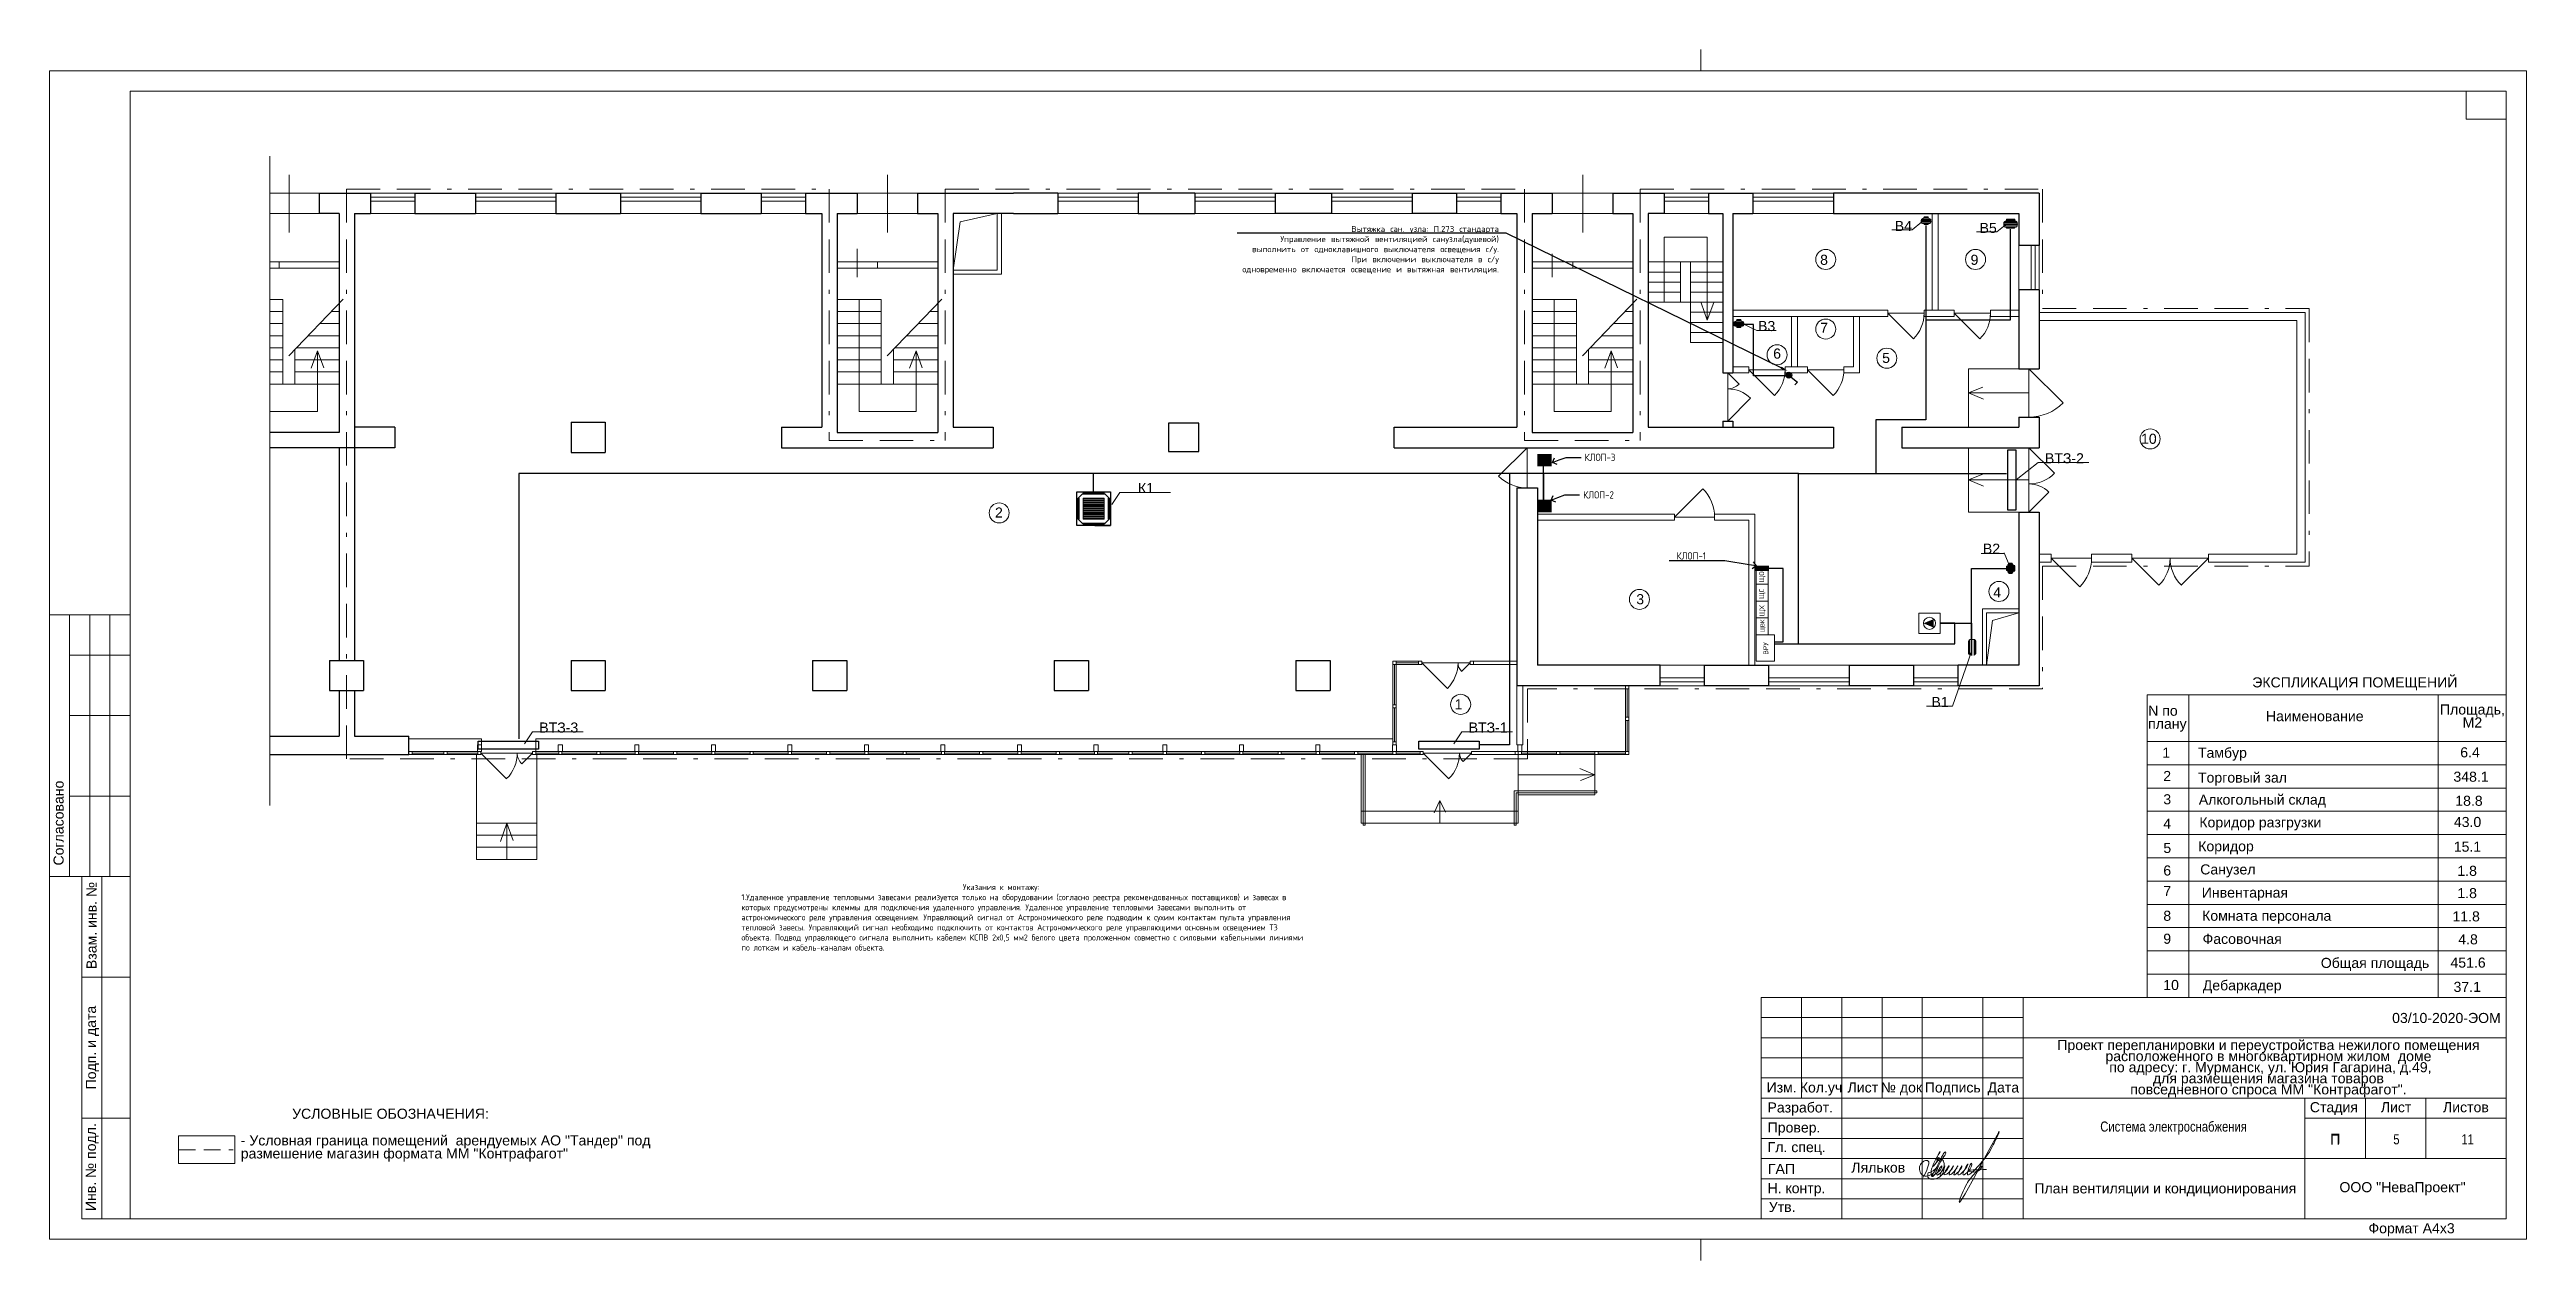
# Model space of a CAD drawing. Header units: metres. Extents: x -472 to 201, y -446 to -235.
# Drawn here: x 23 to 84.5, y -342.5 to -312.5 of the extents above; entities that cross this region are included whole.
import ezdxf
from ezdxf import colors
from ezdxf.entities.mleader import LeaderData, LeaderLine
from ezdxf.enums import TextEntityAlignment as Align
from ezdxf.math import Vec2, Vec3

# ---------------------------------------------------------------- set-up
doc = ezdxf.new("R2010")
doc.units = ezdxf.units.M
doc.header["$MEASUREMENT"] = 0
for name, pattern in [('( Border )', [1.751, 0.5, -0.25, 0.5, -0.25, 0.001, -0.25]), ('( Hidden )', [0.375, 0.25, -0.125]), ('DGN Style 3', [1.722798, 1.23057, -0.492228])]:
    doc.linetypes.add(name, pattern=pattern)
for name, color, linetype, lineweight in [('_Электрика', 7, 'Continuous', 15), ('Level 50', 7, 'Continuous', 0), ('Level 63', 7, 'Continuous', 0), ('Вентиляция', 7, 'Continuous', 0)]:
    doc.layers.add(name, color=color, linetype=linetype, lineweight=lineweight)
doc.layers.add('АР_оборудов кондиц.', color=7, linetype='Continuous', lineweight=0, true_color=0x00d2d2)
doc.layers.add('Электрика', color=7, linetype='Continuous')
doc.styles.get("Standard").update_dxf_attribs({"font": 'txt.shx'})
doc.styles.add('Style-Arial', font='arial.ttf')

msp = doc.modelspace()

# ---------------------------------------------------------------- texts
at = {"color": 7, "linetype": 'Continuous', "lineweight": 0, "style": 'Style-Arial'}
for s, p in [('8', (67.036, -317.561)), ('9', (70.771, -317.561)), ('7', (67.036, -319.249)), ('6', (65.87, -319.889)), ('5', (68.576, -319.997)), ('10', (75.101, -322.004)), ('2', (46.549, -323.835)), ('4', (71.335, -325.819)), ('3', (62.471, -325.986)), ('1', (57.962, -328.594)), ('1', (75.533, -329.796)), ('Тамбур', (76.927, -329.798)), ('6.4', (83.075, -329.788)), ('2', (75.555, -330.375)), ('Торговый зал', (77.425, -330.414)), ('348.1', (83.1, -330.393)), ('3', (75.557, -330.953)), ('Алкогольный склад', (77.919, -330.962)), ('18.8', (83.049, -330.99)), ('4', (75.556, -331.557)), ('Коридор разгрузки', (77.869, -331.526)), ('43.0', (83.014, -331.517)), ('5', (75.558, -332.161)), ('Коридор ', (77.065, -332.119)), ('Санузел', (77.063, -332.694)), ('15.1', (83.012, -332.13)), ('6', (75.557, -332.721)), ('7', (75.557, -333.232)), ('Инвентарная', (77.486, -333.269)), ('1.8', (83.004, -332.729)), ('1.8', (83.004, -333.282)), ('8', (75.557, -333.845)), ('Комната персонала', (78.027, -333.844)), ('11.8', (82.979, -333.86)), ('9', (75.557, -334.415)), ('Фасовочная', (77.418, -334.419)), ('4.8', (83.026, -334.43)), ('Общая площадь ', (80.765, -335.015)), ('451.6', (83.026, -335.008)), ('10', (75.653, -335.563)), ('Дебаркадер', (77.418, -335.572)), ('37.1', (83.006, -335.61))]:
    msp.add_text(s, height=0.25, dxfattribs=at).set_placement(p, align=Align.TOP_CENTER)
at = {"color": 7, "lineweight": 13, "style": 'Style-Arial'}
msp.add_text('ЭКСПЛИКАЦИЯ ПОМЕЩЕНИЙ ', height=0.25, dxfattribs=at).set_placement((77.668, -328.051), align=Align.TOP_LEFT)
at = {"color": 7, "linetype": 'Continuous', "lineweight": 13, "style": 'Style-Arial'}
for s, p in [('03/10-2020-ЭОМ', (82.49, -336.382)), ('П', (79.727, -339.399))]:
    msp.add_text(s, height=0.25, dxfattribs=at).set_placement(p, align=Align.TOP_CENTER)
at = {"color": 7, "linetype": 'Continuous', "lineweight": 0, "style": 'Style-Arial', "width": 0.8}
for s, p in [('5', (81.248, -339.394)), ('11', (83.015, -339.394))]:
    msp.add_text(s, height=0.25, dxfattribs=at).set_placement(p, align=Align.TOP_CENTER)
at = {"color": 7, "linetype": 'Continuous', "lineweight": 13, "char_height": 0.25, "style": 'Style-Arial'}
for s, insert, attachment_point, line_spacing_factor in [('В4', (69.005, -316.847), 5, 0.824641), ('В5', (71.111, -316.896), 5, 0.824641), ('В3', (65.611, -319.332), 5, 0.824641), ('ВТЗ-2', (73.004, -322.615, 3.99), 5, 0.811526), ('К1', (50.201, -323.352, 3.99), 5, 0.811526), ('В2', (71.194, -324.858), 5, 0.824641), ('В1', (69.916, -328.664), 5, 0.824641), ('N по \\Pплану', (75.084, -328.755), 1, 0.776524), ('Наименование', (78.008, -328.89), 1, 0.6), ('ВТЗ-3', (35.619, -329.299, 3.99), 5, 0.811526), ('ВТЗ-1', (58.695, -329.299, 3.99), 5, 0.811526), ('Проект перепланировки и переустройства нежилого помещения \\Pрасположенного в многоквартирном жилом  доме \\P по адресу: г. Мурманск, ул. Юрия Гагарина, д.49,\\Pдля размещения магазина товаров \\Pповседневного спроса ММ "Контрафагот".', (78.07, -337.054), 2, 0.66)]:
    msp.add_mtext(s, dxfattribs=dict(at, insert=insert, attachment_point=attachment_point, line_spacing_factor=line_spacing_factor))
at = {"color": 7, "linetype": 'Continuous', "lineweight": 0, "char_height": 0.25, "style": 'Style-Arial'}
for s, insert, attachment_point, line_spacing_factor in [('Площадь,\\PМ2', (83.135, -328.724), 2, 0.776524), ('{\\W0.8;Система электроснабжения}', (75.714, -339.24), 5, 0.9)]:
    msp.add_mtext(s, dxfattribs=dict(at, insert=insert, attachment_point=attachment_point, line_spacing_factor=line_spacing_factor))
at = {"color": 18, "linetype": 'Continuous', "lineweight": 0, "true_color": 0x000000, "insert": (31.442, -338.886), "char_height": 0.25, "attachment_point": 5, "line_spacing_factor": 0.6, "style": 'Style-Arial'}
msp.add_mtext('УСЛОВНЫЕ ОБОЗНАЧЕНИЯ:\\P', dxfattribs=at)
at = {"color": 7, "linetype": 'DGN Style 3', "lineweight": 13, "insert": (27.724, -339.421), "char_height": 0.25, "attachment_point": 1, "line_spacing_factor": 0.776524, "style": 'Style-Arial'}
msp.add_mtext('- Условная граница помещений  арендуемых АО "Тандер" под \\Pразмешение магазин формата ММ "Контрафагот"', dxfattribs=at)
at = {"color": 7, "linetype": 'Continuous', "lineweight": 13, "insert": (75.509, -340.775), "char_height": 0.25, "width": 6.62488, "attachment_point": 5, "line_spacing_factor": 0.776524, "style": 'Style-Arial'}
msp.add_mtext('План вентиляции и кондиционирования', dxfattribs=at)
at = {"layer": '_Электрика', "linetype": 'Continuous', "lineweight": 30}
for s, height, p in [('ЩО', 0.1228, (65.547, -325.69)), ('ЩС', 0.1228, (65.547, -326.107)), ('ЩХ', 0.1228, (65.554, -326.533)), ('ЩВК', 0.1039, (65.555, -326.94)), ('ВРУ', 0.1228, (65.651, -327.49))]:
    msp.add_text(s, height=height, rotation=90, dxfattribs=at).set_placement(p)
at = {"layer": 'Level 63', "color": 7, "linetype": 'Continuous', "lineweight": 0, "style": 'Style-Arial'}
for s, p in [('Согласовано', (23.201, -331.669)), ('Взам. инв. №', (24.019, -334.212)), ('Подп. и дата', (24.006, -337.242)), ('Инв. № подл.', (24.002, -340.21))]:
    msp.add_text(s, height=0.25, rotation=90, dxfattribs=at).set_placement(p, align=Align.MIDDLE_CENTER)
for s, p in [('Изм.', (65.983, -338.232)), ('Кол.уч', (66.961, -338.232)), ('Лист', (67.999, -338.232)), ('№ док', (68.958, -338.232)), ('Подпись', (70.232, -338.232)), ('Дата', (71.488, -338.232)), ('Разработ.', (66.445, -338.728)), ('Стадия', (79.695, -338.722)), ('Лист', (81.239, -338.722)), ('Листов', (82.973, -338.722)), ('Провер.', (66.291, -339.225)), ('Гл. спец.', (66.357, -339.713)), ('Н. контр.', (66.352, -340.732)), ('ГАП', (65.978, -340.254)), ('ООО "НеваПроект"', (81.399, -340.707)), ('Утв.', (65.996, -341.198)), ('Формат А4х3', (81.624, -341.727))]:
    msp.add_text(s, height=0.25, dxfattribs=at).set_placement(p, align=Align.MIDDLE_CENTER)
msp.add_text('П', height=0.25, dxfattribs=at).set_placement((79.604, -339.377), align=Align.TOP_LEFT)
msp.add_text('Ляльков', height=0.25, dxfattribs=at).set_placement((68.382, -340.095), align=Align.TOP_CENTER)
at = {"layer": 'Level 63', "color": 30, "lineweight": 9, "insert": (40.157, -333.184), "char_height": 0.15, "attachment_point": 1, "style": 'Style-Arial'}
msp.add_mtext_dynamic_manual_height_columns('\\pxqc;{\\Fgeniso|c204;\\C256;Указания к монтажу:\\P\\pql;1.Удаленное управление тепловыми завесами реализуется только на оборудовании (согласно реестра рекомендованных поставщиков) и завесах в которых предусмотрены клеммы для подключения удаленного управления. Удаленное управление тепловыми завесами выполнить от астрономического реле управления освещением. Управляющий сигнал от Астрономического реле подводим к сухим контактам пульта управления тепловой завесы. Управляющий сигнал необходимо подключить от контактов Астрономического реле управляющими основным освещением ТЗ объекта. Подвод управляющего сигнала выполнить кабелем КСПВ 2х0,5 мм2 белого цвета проложенном совместно с силовыми кабельными линиями по лоткам и кабель-каналам объекта.}', width=12.89095, gutter_width=1.684, heights=[15.251], dxfattribs=at)

# ---------------------------------------------------------------- blocks, each defined once
blk = doc.blocks.new('*U15')
at = {"color": 7, "linetype": 'Continuous', "lineweight": 30}
for p, q in [((-0.425, 0.375), (-0.425, -0.375)), ((-0.425, 0.375), (0.425, 0.375)), ((0.425, 0.375), (0.425, -0.375)), ((-0.425, -0.375), (0.425, -0.375))]:
    blk.add_line(p, q, dxfattribs=at)
blk = doc.blocks.new('кондиционер потолочн')
at = {"layer": 'АР_оборудов кондиц.'}
h = blk.add_hatch(dxfattribs=at)
h.set_pattern_fill('ANSI31', color=0, style=0)
h.set_pattern_definition([(180, (0, 0), (-5e-18, -0.03175), [])])
h.paths.add_polyline_path([(422.933, 73.123), (423.522, 73.123), (423.522, 72.534), (422.933, 72.534)])
at = {"layer": 'АР_оборудов кондиц.', "color": 0, "lineweight": 30, "ltscale": 100, "flags": 128}
blk.add_lwpolyline([(422.758, 73.298), (423.698, 73.298), (423.698, 72.358), (422.758, 72.358), (422.758, 73.298), (423.197, 73.298)], close=True, dxfattribs=at)
at = {"layer": 'АР_оборудов кондиц.', "color": 0, "ltscale": 100, "flags": 128}
for points in [[(422.805, 73.123), (422.805, 72.534)], [(422.933, 73.252), (423.522, 73.252)], [(423.651, 73.123), (423.651, 72.534)], [(422.933, 72.405), (423.522, 72.405)]]:
    blk.add_lwpolyline(points, dxfattribs=at)
at = {"layer": 'АР_оборудов кондиц.', "color": 0, "ltscale": 100}
for points in [[(422.826, 73.123), (422.826, 72.534), (422.784, 72.534), (422.784, 73.123)], [(422.933, 73.231), (423.522, 73.231), (423.522, 73.273), (422.933, 73.273)], [(422.933, 73.123), (423.522, 73.123), (423.522, 72.534), (422.933, 72.534)], [(423.63, 73.123), (423.63, 72.534), (423.672, 72.534), (423.672, 73.123)], [(422.933, 72.426), (423.522, 72.426), (423.522, 72.384), (422.933, 72.384)]]:
    blk.add_3dface(points, dxfattribs=at)
blk = doc.blocks.new('*U253')
at = {"layer": 'АР_оборудов кондиц.', "color": 7, "linetype": 'Continuous', "lineweight": 30}
for p, q in [((-0.285, 0.215), (-0.215, 0.285)), ((0.285, 0.215), (0.215, 0.285)), ((-0.285, -0.215), (-0.215, -0.285)), ((0.285, -0.215), (0.215, -0.285))]:
    blk.add_line(p, q, dxfattribs=at)
at = {"layer": 'АР_оборудов кондиц.', "color": 7, "linetype": 'Continuous', "lineweight": 30, "flags": 128}
for points in [[(-0.285, -0.215), (-0.285, 0.215)], [(-0.215, 0.285), (0.215, 0.285)], [(0.285, 0.215), (0.285, -0.215)], [(0.215, -0.285), (-0.215, -0.285)]]:
    blk.add_lwpolyline(points, dxfattribs=at)
blk = doc.blocks.new('_Open90')
at = {"color": 0, "linetype": 'ByBlock', "lineweight": -2}
for p, q in [((0, 0), (-1, 0)), ((-0.5, 0.5), (0, 0)), ((0, 0), (-0.5, -0.5))]:
    blk.add_line(p, q, dxfattribs=at)
blk = doc.blocks.new('*U259')
at = {"lineweight": 13}
for p, q in [((-0.123, 0.017), (-0.123, 0.007)), ((-0.123, 0.017), (0.123, 0.017)), ((-0.123, 0.007), (0.123, 0.007)), ((-0.122, 0.039), (0.121, 0.039)), ((-0.122, 0.039), (-0.122, 0.017)), ((-0.122, 0.007), (-0.122, -0.015)), ((-0.092, 0.069), (0.091, 0.069)), ((-0.05, 0.074), (0.05, 0.074)), ((-0.049, 0.092), (-0.049, 0.074)), ((-0.049, 0.092), (0.049, 0.092)), ((-0.044, 0.097), (0.044, 0.097)), ((0.049, 0.074), (0.049, 0.092)), ((0.121, 0.017), (0.121, 0.039)), ((0.121, -0.015), (0.121, 0.007)), ((0.123, 0.007), (0.123, 0.017)), ((-0.122, -0.015), (0.121, -0.015)), ((-0.107, -0.041), (0.106, -0.041)), ((-0.107, -0.041), (-0.053, -0.073)), ((-0.053, -0.073), (0.052, -0.073)), ((-0.05, -0.077), (0.05, -0.077)), ((-0.05, -0.077), (-0.05, -0.097)), ((-0.05, -0.097), (0.05, -0.097)), ((0.05, -0.097), (0.05, -0.077)), ((0.052, -0.073), (0.106, -0.041))]:
    blk.add_line(p, q, dxfattribs=at)
for centre, radius, start, end in [((-0.092, 0.039), 0.03, 90, 180), ((-0.044, 0.092), 0.005, 90, 180), ((0.044, 0.092), 0.005, 0, 90), ((0.091, 0.039), 0.03, 0, 90), ((-0.092, -0.015), 0.03, 180, 240), ((0.091, -0.015), 0.03, 300, 0)]:
    blk.add_arc(centre, radius, start, end, dxfattribs=at)
at = {"lineweight": 13, "extrusion": (0, 0, -1)}
for centre, start, end in [((0.055, 0.074), 180, 270), ((-0.055, 0.074), 270, 0), ((0.055, -0.077), 120, 180), ((-0.055, -0.077), 0, 60)]:
    blk.add_arc(centre, 0.005, start, end, dxfattribs=at)
blk = doc.blocks.new('*U260')
at = {"lineweight": 13}
for p, q in [((-0.111, -0.094), (-0.111, 0.094)), ((-0.106, -0.099), (-0.106, 0.099)), ((-0.086, 0.099), (-0.106, 0.099)), ((-0.086, -0.1), (-0.086, 0.1)), ((-0.081, -0.136), (-0.081, 0.137)), ((-0.051, -0.166), (-0.051, 0.167)), ((-0.014, 0.167), (-0.051, 0.167)), ((-0.004, 0.168), (-0.014, 0.168)), ((-0.014, -0.168), (-0.014, 0.168)), ((-0.004, -0.168), (-0.004, 0.168)), ((0.028, 0.167), (-0.004, 0.167)), ((0.028, -0.166), (0.028, 0.167)), ((0.054, -0.151), (0.054, 0.152)), ((0.082, 0.103), (0.054, 0.152)), ((0.082, -0.102), (0.082, 0.103)), ((0.086, -0.1), (0.086, 0.1)), ((0.112, 0.1), (0.086, 0.1)), ((0.112, -0.1), (0.112, 0.1)), ((-0.106, -0.099), (-0.086, -0.099)), ((-0.051, -0.166), (-0.014, -0.166)), ((-0.014, -0.168), (-0.004, -0.168)), ((-0.004, -0.166), (0.028, -0.166)), ((0.054, -0.151), (0.082, -0.102)), ((0.086, -0.1), (0.112, -0.1))]:
    blk.add_line(p, q, dxfattribs=at)
for centre, radius, start, end in [((-0.106, 0.094), 0.005, 90, 180), ((-0.051, 0.137), 0.03, 90, 180), ((0.028, 0.137), 0.03, 30, 90), ((-0.106, -0.094), 0.005, 180, 270), ((-0.051, -0.136), 0.03, 180, 270), ((0.028, -0.136), 0.03, 270, 330)]:
    blk.add_arc(centre, radius, start, end, dxfattribs=at)
at = {"lineweight": 13, "extrusion": (0, 0, -1)}
for centre, start, end in [((0.086, 0.105), 180, 270), ((-0.086, 0.105), 270, 330), ((0.086, -0.105), 90, 180), ((-0.086, -0.105), 30, 90)]:
    blk.add_arc(centre, 0.005, start, end, dxfattribs=at)
blk = doc.blocks.new('*U262')
at = {"true_color": 0xffffff}
h = blk.add_hatch(color=7, dxfattribs=at)
h.dxf.hatch_style = 1
h.paths.add_polyline_path([(10.9, -12.1, 1), (10.4, -1.8, 1)])
at = {"color": 0, "lineweight": 30}
for p, q in [((15.6, -8.3), (29.5, -12.3)), ((29.5, -12.3), (27.2, -18.2)), ((30.6, -6.1), (30.6, -6.1))]:
    blk.add_line(p, q, dxfattribs=at)
blk.add_circle((10.6, -6.9), 5.15, dxfattribs=at)

# ---------------------------------------------------------------- linework, layer by layer
at = {"color": 7, "linetype": 'Continuous', "lineweight": 0}
for p, q in [((28.442, -315.115), (28.442, -331.23)), ((30.949, -316.13), (32.049, -316.13)), ((30.949, -316.23), (32.049, -316.23)), ((33.549, -316.13), (35.549, -316.13)), ((33.549, -316.23), (35.549, -316.23)), ((37.149, -316.13), (39.149, -316.13)), ((37.149, -316.23), (39.149, -316.23)), ((40.649, -316.13), (41.749, -316.13)), ((40.649, -316.23), (41.749, -316.23)), ((50.009, -316.13), (48.009, -316.13)), ((50.009, -316.23), (48.009, -316.23)), ((51.409, -316.13), (53.409, -316.13)), ((51.409, -316.23), (53.409, -316.23)), ((54.809, -316.13), (56.809, -316.13)), ((54.809, -316.23), (56.809, -316.23)), ((57.909, -316.13), (59.009, -316.13)), ((57.909, -316.23), (59.009, -316.23)), ((64.169, -316.13), (63.069, -316.13)), ((64.169, -316.23), (63.069, -316.23)), ((67.269, -316.13), (65.269, -316.13)), ((67.269, -316.23), (65.269, -316.23)), ((68.719, -316.946), (69.223, -316.946)), ((69.223, -316.946), (69.468, -316.744)), ((70.825, -316.994), (71.329, -316.994)), ((71.329, -316.994), (71.574, -316.792)), ((72.179, -318.435), (72.179, -317.335)), ((72.279, -318.435), (72.279, -317.335)), ((62.669, -317.74), (64.519, -317.74)), ((63.469, -317.74), (63.469, -318.74)), ((63.719, -319.74), (63.719, -317.74)), ((62.669, -317.99), (63.469, -317.99)), ((62.669, -318.24), (63.469, -318.24)), ((62.669, -318.49), (63.469, -318.49)), ((63.719, -317.99), (64.519, -317.99)), ((63.719, -318.24), (64.519, -318.24)), ((63.719, -318.49), (64.519, -318.49)), ((28.442, -318.67), (28.769, -318.67)), ((28.442, -318.97), (28.769, -318.97)), ((28.769, -318.67), (28.769, -320.77)), ((30.268, -318.667), (28.916, -320.071)), ((29.976, -318.97), (30.169, -318.97)), ((42.529, -318.67), (43.629, -318.67)), ((42.529, -318.97), (43.629, -318.97)), ((43.629, -318.67), (43.629, -320.77)), ((45.128, -318.667), (43.776, -320.071)), ((44.836, -318.97), (45.029, -318.97)), ((59.789, -318.67), (60.889, -318.67)), ((59.789, -318.97), (60.889, -318.97)), ((60.889, -318.67), (60.889, -320.77)), ((62.388, -318.667), (61.036, -320.071)), ((62.096, -318.97), (62.289, -318.97)), ((62.669, -318.74), (63.719, -318.74)), ((63.719, -318.74), (64.519, -318.74)), ((63.719, -318.99), (64.519, -318.99)), ((63.983, -318.758), (64.136, -319.182)), ((64.296, -318.75), (64.136, -319.182)), ((68.619, -319.015), (69.519, -319.015)), ((68.619, -319.015), (69.255, -319.652)), ((70.269, -319.015), (71.169, -319.015)), ((70.269, -319.015), (70.905, -319.652)), ((28.442, -319.27), (28.769, -319.27)), ((28.442, -319.57), (28.769, -319.57)), ((29.398, -319.57), (30.169, -319.57)), ((29.687, -319.27), (30.169, -319.27)), ((42.529, -319.27), (43.629, -319.27)), ((42.529, -319.57), (43.629, -319.57)), ((44.258, -319.57), (45.029, -319.57)), ((44.547, -319.27), (45.029, -319.27)), ((59.789, -319.27), (60.889, -319.27)), ((59.789, -319.57), (60.889, -319.57)), ((61.518, -319.57), (62.289, -319.57)), ((61.807, -319.27), (62.289, -319.27)), ((63.719, -319.24), (64.519, -319.24)), ((63.719, -319.49), (64.519, -319.49)), ((63.719, -319.74), (64.519, -319.74)), ((65.37, -319.445), (64.94, -319.234)), ((65.37, -319.445), (65.849, -319.445)), ((28.442, -319.87), (28.769, -319.87)), ((28.442, -320.17), (28.769, -320.17)), ((29.069, -319.913), (29.069, -320.77)), ((29.069, -320.17), (30.169, -320.17)), ((29.11, -319.87), (30.169, -319.87)), ((29.631, -319.945), (29.471, -320.376)), ((29.631, -319.945), (29.784, -320.368)), ((42.529, -319.87), (43.629, -319.87)), ((42.529, -320.17), (43.629, -320.17)), ((43.929, -319.913), (43.929, -320.77)), ((43.929, -320.17), (45.029, -320.17)), ((43.97, -319.87), (45.029, -319.87)), ((44.491, -319.945), (44.331, -320.376)), ((44.491, -319.945), (44.644, -320.368)), ((59.789, -319.87), (60.889, -319.87)), ((59.789, -320.17), (60.889, -320.17)), ((61.189, -319.913), (61.189, -320.77)), ((61.189, -320.17), (62.289, -320.17)), ((61.23, -319.87), (62.289, -319.87)), ((61.751, -319.945), (61.591, -320.376)), ((61.751, -319.945), (61.904, -320.368)), ((71.869, -320.39), (70.624, -320.39)), ((70.624, -320.39), (70.624, -321.84)), ((72.124, -320.39), (72.124, -321.59)), ((72.124, -320.39), (72.972, -321.239)), ((28.442, -320.47), (28.769, -320.47)), ((28.442, -320.77), (30.169, -320.77)), ((29.069, -320.47), (30.169, -320.47)), ((42.529, -320.47), (43.629, -320.47)), ((42.529, -320.77), (45.029, -320.77)), ((43.929, -320.47), (45.029, -320.47)), ((59.789, -320.47), (60.889, -320.47)), ((59.789, -320.77), (62.289, -320.77)), ((61.189, -320.47), (62.289, -320.47)), ((64.644, -320.49), (64.644, -321.69)), ((64.644, -320.49), (64.926, -320.773)), ((65.169, -320.415), (66.069, -320.415)), ((65.169, -320.415), (65.805, -321.052)), ((66.629, -320.415), (67.529, -320.415)), ((66.629, -320.415), (67.265, -321.052)), ((70.978, -320.846), (70.624, -320.99)), ((72.124, -320.99), (70.624, -320.99)), ((70.997, -321.143), (70.624, -320.99)), ((64.644, -321.69), (65.209, -321.125)), ((59.664, -322.35), (58.957, -323.058)), ((59.664, -323.35), (59.664, -322.35)), ((70.624, -322.35), (70.624, -323.95)), ((72.124, -323.95), (72.124, -322.35)), ((72.124, -322.35), (72.76, -322.987)), ((73.61, -322.722, 3.99), (72.354, -322.722, 3.99)), ((49.352, -323.757, 3.811), (49.551, -323.46, 3.99)), ((50.807, -323.46, 3.99), (49.551, -323.46, 3.99)), ((63.319, -324.075), (64.026, -323.368)), ((70.978, -323.006), (70.624, -323.15)), ((72.124, -323.15), (70.624, -323.15)), ((70.997, -323.303), (70.624, -323.15)), ((72.619, -323.455), (72.124, -323.95)), ((63.319, -324.075), (64.319, -324.075)), ((71.869, -323.95), (70.624, -323.95)), ((71.505, -324.964), (71.645, -325.297)), ((72.679, -325.095), (73.679, -325.095)), ((72.679, -325.095), (73.386, -325.803)), ((74.679, -325.095), (76.579, -325.095)), ((74.679, -325.095), (75.35, -325.767)), ((75.907, -325.767), (76.579, -325.095)), ((56.329, -327.73), (56.329, -329.65)), ((56.369, -327.73), (56.369, -328.73)), ((56.409, -327.65), (56.969, -327.65)), ((56.409, -327.69), (56.969, -327.69)), ((56.409, -327.73), (56.409, -329.65)), ((56.409, -327.73), (56.969, -327.73)), ((57.049, -327.69), (58.249, -327.69)), ((57.049, -327.69), (57.685, -328.327)), ((58.249, -327.69), (58.037, -327.903)), ((70.227, -328.77), (70.687, -327.434)), ((62.109, -329.89), (62.109, -328.273)), ((62.149, -329.042), (62.149, -328.34)), ((62.189, -329.89), (62.189, -328.26)), ((62.969, -328.06), (64.069, -328.06)), ((62.969, -328.16), (64.069, -328.16)), ((65.669, -328.06), (67.669, -328.06)), ((65.669, -328.16), (67.669, -328.16)), ((69.269, -328.06), (70.369, -328.06)), ((69.269, -328.16), (70.369, -328.16)), ((56.369, -328.81), (56.369, -329.65)), ((69.581, -328.77), (70.227, -328.77)), ((31.899, -329.58), (33.699, -329.58)), ((33.699, -329.73), (33.699, -329.58)), ((34.769, -329.704, 3.811), (34.969, -329.407, 3.99)), ((36.224, -329.407, 3.99), (34.969, -329.407, 3.99)), ((35.049, -329.89), (35.049, -329.58)), ((35.049, -329.58), (56.329, -329.58)), ((57.846, -329.704, 3.811), (58.045, -329.407, 3.99)), ((59.301, -329.407, 3.99), (58.045, -329.407, 3.99)), ((62.149, -329.89), (62.149, -329.122)), ((33.599, -329.89), (31.899, -329.89)), ((33.609, -329.97), (31.899, -329.97)), ((31.979, -329.93), (32.769, -329.93)), ((32.849, -329.93), (33.609, -329.93)), ((33.579, -329.97), (33.579, -332.57)), ((33.689, -329.93), (34.969, -329.93)), ((33.689, -329.93), (34.325, -330.567)), ((34.969, -329.93), (34.7, -330.199)), ((57.004, -329.89), (35.049, -329.89)), ((35.049, -329.93), (35.619, -329.93)), ((35.619, -329.97), (35.049, -329.97)), ((35.079, -329.97), (35.079, -332.57)), ((35.699, -329.93), (36.569, -329.93)), ((37.519, -329.97), (35.699, -329.97)), ((36.649, -329.93), (37.519, -329.93)), ((37.599, -329.93), (38.469, -329.93)), ((39.419, -329.97), (37.599, -329.97)), ((38.549, -329.93), (39.419, -329.93)), ((39.499, -329.93), (40.369, -329.93)), ((41.319, -329.97), (39.499, -329.97)), ((40.449, -329.93), (41.319, -329.93)), ((41.399, -329.93), (42.269, -329.93)), ((43.219, -329.97), (41.399, -329.97)), ((42.349, -329.93), (43.219, -329.93)), ((43.299, -329.93), (44.169, -329.93)), ((45.119, -329.97), (43.299, -329.97)), ((44.249, -329.93), (45.119, -329.93)), ((45.199, -329.93), (46.069, -329.93)), ((47.019, -329.97), (45.199, -329.97)), ((46.149, -329.93), (47.019, -329.93)), ((47.099, -329.93), (47.969, -329.93)), ((48.919, -329.97), (47.099, -329.97)), ((57.004, -329.97), (47.724, -329.97)), ((48.049, -329.93), (48.919, -329.93)), ((48.999, -329.93), (49.774, -329.93)), ((49.854, -329.93), (50.629, -329.93)), ((50.709, -329.93), (51.579, -329.93)), ((51.659, -329.93), (52.529, -329.93)), ((52.609, -329.93), (53.479, -329.93)), ((53.559, -329.93), (54.429, -329.93)), ((54.509, -329.93), (55.379, -329.93)), ((55.459, -329.93), (56.329, -329.93)), ((55.544, -329.97), (55.544, -331.67)), ((55.594, -329.97), (55.594, -331.72)), ((55.644, -329.97), (55.644, -331.72)), ((56.409, -329.93), (57.004, -329.93)), ((57.084, -329.93), (58.284, -329.93)), ((57.084, -329.93), (57.72, -330.567)), ((58.284, -329.93), (58.072, -330.143)), ((59.444, -329.97), (59.444, -331.67)), ((62.109, -329.89), (59.524, -329.89)), ((59.524, -329.93), (60.394, -329.93)), ((62.109, -329.97), (59.524, -329.97)), ((60.474, -329.93), (61.344, -329.93)), ((61.344, -329.97), (61.344, -330.97)), ((61.424, -329.93), (62.109, -329.93)), ((75.059, -330.222), (83.976, -330.222)), ((61.344, -330.47), (59.444, -330.47)), ((61.344, -330.47), (60.97, -330.318)), ((61.344, -330.47), (60.989, -330.615)), ((75.059, -330.799), (83.976, -330.799)), ((59.444, -331.37), (55.544, -331.37)), ((57.494, -331.111), (57.352, -331.416)), ((57.494, -331.67), (57.494, -331.111)), ((57.494, -331.111), (57.634, -331.399)), ((59.344, -330.87), (59.344, -331.72)), ((61.394, -330.87), (59.344, -330.87)), ((59.394, -330.92), (59.394, -331.72)), ((61.394, -330.92), (59.394, -330.92)), ((61.344, -330.97), (59.444, -330.97)), ((61.394, -330.87), (61.394, -330.92)), ((75.059, -331.377), (83.976, -331.377)), ((35.079, -331.67), (33.579, -331.67)), ((35.079, -331.97), (33.579, -331.97)), ((34.329, -331.67), (34.173, -332.128)), ((34.329, -332.57), (34.329, -331.67)), ((34.329, -331.67), (34.489, -332.104)), ((59.444, -331.67), (55.544, -331.67)), ((55.644, -331.72), (55.594, -331.72)), ((59.394, -331.72), (59.344, -331.72)), ((75.059, -331.954), (83.976, -331.954)), ((35.079, -332.27), (33.579, -332.27)), ((35.079, -332.57), (33.579, -332.57)), ((75.059, -332.532), (83.976, -332.532)), ((75.059, -333.109), (83.976, -333.109)), ((75.059, -333.687), (83.976, -333.687)), ((75.059, -334.264), (83.976, -334.264)), ((75.059, -334.842), (83.976, -334.842)), ((75.059, -335.419), (83.976, -335.419))]:
    msp.add_line(p, q, dxfattribs=at)
at = {"color": 7, "linetype": 'Continuous', "lineweight": 13}
for p, q in [((28.442, -316.03), (29.669, -316.03)), ((28.925, -315.579), (28.925, -317.009)), ((30.949, -316.03), (32.049, -316.03)), ((33.549, -316.03), (35.549, -316.03)), ((37.149, -316.03), (39.149, -316.03)), ((40.649, -316.03), (41.749, -316.03)), ((43.029, -316.03), (44.529, -316.03)), ((43.785, -315.579), (43.785, -317.009)), ((50.009, -316.03), (48.009, -316.03)), ((51.409, -316.03), (53.409, -316.03)), ((54.809, -316.03), (56.809, -316.03)), ((57.909, -316.03), (59.009, -316.03)), ((60.289, -316.03), (61.789, -316.03)), ((61.045, -315.579), (61.045, -317.009)), ((64.169, -316.03), (63.069, -316.03)), ((67.269, -316.03), (65.269, -316.03)), ((29.669, -316.54), (28.442, -316.54)), ((32.049, -316.54), (30.949, -316.54)), ((35.549, -316.54), (33.549, -316.54)), ((39.149, -316.54), (37.149, -316.54)), ((41.749, -316.54), (40.649, -316.54)), ((44.529, -316.54), (43.029, -316.54)), ((46.509, -316.54), (46.509, -317.94)), ((46.609, -316.54), (46.609, -318.04)), ((48.009, -316.54), (50.009, -316.54)), ((53.409, -316.54), (51.409, -316.54)), ((56.809, -316.54), (54.809, -316.54)), ((59.009, -316.54), (57.909, -316.54)), ((61.789, -316.54), (60.289, -316.54)), ((63.069, -316.54), (64.169, -316.54)), ((65.269, -316.54), (67.269, -316.54)), ((69.719, -316.54), (69.719, -318.94)), ((69.869, -316.54), (69.869, -318.94)), ((71.869, -317.335), (71.869, -318.435)), ((72.379, -318.435), (72.379, -317.335)), ((28.442, -317.74), (30.169, -317.74)), ((28.442, -317.89), (30.169, -317.89)), ((28.678, -317.74), (28.678, -317.89)), ((42.529, -317.74), (45.029, -317.74)), ((42.529, -317.89), (45.029, -317.89)), ((43.028, -317.418), (43.028, -318.118)), ((43.538, -317.74), (43.538, -317.89)), ((45.409, -317.94), (46.509, -317.94)), ((59.789, -317.74), (62.289, -317.74)), ((59.789, -317.89), (62.289, -317.89)), ((60.288, -317.536), (60.288, -318.118)), ((60.798, -317.74), (60.798, -317.89)), ((45.409, -318.04), (46.609, -318.04)), ((64.769, -318.94), (68.619, -318.94)), ((64.769, -319.09), (68.619, -319.09)), ((66.229, -319.09), (66.229, -320.34)), ((66.379, -319.09), (66.379, -320.34)), ((67.769, -319.09), (67.769, -320.34)), ((67.919, -319.09), (67.919, -320.49)), ((68.619, -318.94), (68.619, -319.09)), ((69.519, -318.94), (69.519, -319.09)), ((69.519, -318.94), (70.269, -318.94)), ((69.519, -319.09), (70.269, -319.09)), ((70.269, -318.94), (70.269, -319.09)), ((71.169, -318.94), (71.169, -319.09)), ((71.169, -318.94), (71.869, -318.94)), ((71.169, -319.09), (71.869, -319.09)), ((72.379, -318.995), (78.979, -318.995)), ((78.979, -318.995), (78.979, -325.195)), ((72.379, -319.195), (78.779, -319.195)), ((78.779, -319.195), (78.779, -324.995)), ((64.769, -320.34), (65.169, -320.34)), ((65.169, -320.34), (65.169, -320.49)), ((66.069, -320.34), (66.069, -320.49)), ((66.069, -320.34), (66.629, -320.34)), ((66.629, -320.34), (66.629, -320.49)), ((67.529, -320.34), (67.529, -320.49)), ((67.529, -320.34), (67.769, -320.34)), ((64.769, -320.49), (65.169, -320.49)), ((66.069, -320.49), (66.629, -320.49)), ((67.529, -320.49), (67.919, -320.49)), ((63.319, -324), (59.919, -324)), ((63.319, -324), (63.319, -324.15)), ((65.319, -324), (64.319, -324)), ((64.319, -324), (64.319, -324.15)), ((65.319, -324), (65.319, -327.75)), ((63.319, -324.15), (59.919, -324.15)), ((65.169, -324.15), (64.319, -324.15)), ((65.169, -324.15), (65.169, -327.75)), ((72.379, -324.995), (72.679, -324.995)), ((72.379, -325.195), (72.679, -325.195)), ((72.679, -324.995), (72.679, -325.195)), ((73.679, -324.995), (73.679, -325.195)), ((73.679, -324.995), (74.679, -324.995)), ((73.679, -325.195), (74.679, -325.195)), ((74.679, -324.995), (74.679, -325.195)), ((76.579, -324.995), (76.579, -325.195)), ((76.579, -324.995), (78.779, -324.995)), ((76.579, -325.195), (78.979, -325.195)), ((70.969, -326.35), (70.969, -327.75)), ((71.869, -326.35), (70.969, -326.35)), ((71.869, -326.45), (71.069, -326.45)), ((71.069, -326.45), (71.069, -327.75)), ((64.069, -327.75), (62.969, -327.75)), ((67.669, -327.75), (65.669, -327.75)), ((70.369, -327.75), (69.269, -327.75)), ((59.409, -328.26), (59.409, -329.73)), ((59.559, -328.26), (59.559, -329.73)), ((62.969, -328.26), (64.069, -328.26)), ((65.669, -328.26), (67.669, -328.26)), ((69.269, -328.26), (70.369, -328.26)), ((75.059, -328.489), (83.976, -328.489)), ((75.059, -328.489), (75.059, -335.997)), ((76.096, -328.489), (76.096, -335.997)), ((82.288, -328.489), (82.288, -335.997)), ((83.976, -328.489), (83.976, -335.997)), ((59.409, -329.73), (59.559, -329.73)), ((75.059, -329.644), (83.976, -329.644)), ((75.059, -335.997), (83.976, -335.997))]:
    msp.add_line(p, q, dxfattribs=at)
at = {"color": 7, "linetype": 'Continuous', "lineweight": 30}
for p, q in [((29.669, -316.03), (29.669, -316.54)), ((29.669, -316.03), (30.949, -316.03)), ((30.949, -316.03), (30.949, -316.54)), ((32.049, -316.03), (32.049, -316.54)), ((32.049, -316.03), (33.549, -316.03)), ((33.549, -316.03), (33.549, -316.54)), ((35.549, -316.03), (35.549, -316.54)), ((35.549, -316.03), (37.149, -316.03)), ((37.149, -316.03), (37.149, -316.54)), ((39.149, -316.03), (39.149, -316.54)), ((39.149, -316.03), (40.649, -316.03)), ((40.649, -316.03), (40.649, -316.54)), ((41.749, -316.03), (41.749, -316.54)), ((41.749, -316.03), (43.029, -316.03)), ((43.029, -316.03), (43.029, -316.54)), ((44.529, -316.03), (44.529, -316.54)), ((44.529, -316.03), (46.909, -316.03)), ((48.009, -316.03), (46.909, -316.03)), ((48.009, -316.03), (48.009, -316.54)), ((50.009, -316.03), (50.009, -316.54)), ((51.409, -316.03), (50.009, -316.03)), ((51.409, -316.03), (51.409, -316.54)), ((53.409, -316.03), (53.409, -316.54)), ((53.409, -316.03), (54.809, -316.03)), ((54.809, -316.03), (54.809, -316.54)), ((56.809, -316.03), (56.809, -316.54)), ((56.809, -316.03), (57.909, -316.03)), ((57.909, -316.03), (57.909, -316.54)), ((59.009, -316.03), (60.289, -316.03)), ((59.009, -316.03), (59.009, -316.54)), ((60.289, -316.03), (60.289, -316.54)), ((61.789, -316.03), (61.789, -316.54)), ((61.789, -316.03), (63.069, -316.03)), ((63.069, -316.03), (63.069, -316.54)), ((64.169, -316.03), (64.169, -316.54)), ((64.169, -316.03), (65.269, -316.03)), ((65.269, -316.03), (65.269, -316.54)), ((67.269, -316.03), (67.269, -316.54)), ((72.379, -316.03), (67.269, -316.03)), ((72.379, -316.03), (72.379, -317.335)), ((30.169, -316.54), (29.669, -316.54)), ((30.169, -316.54), (30.169, -321.97)), ((30.549, -316.54), (30.949, -316.54)), ((30.549, -316.54), (30.549, -327.63)), ((32.049, -316.54), (33.549, -316.54)), ((35.549, -316.54), (37.149, -316.54)), ((39.149, -316.54), (40.649, -316.54)), ((41.749, -316.54), (42.149, -316.54)), ((42.149, -316.54), (42.149, -321.84)), ((42.529, -316.54), (43.029, -316.54)), ((42.529, -316.54), (42.529, -321.97)), ((44.529, -316.54), (45.029, -316.54)), ((45.029, -316.54), (45.029, -321.97)), ((45.409, -316.54), (45.409, -321.84)), ((46.909, -316.54), (45.409, -316.54)), ((46.909, -316.54), (48.009, -316.54)), ((50.009, -316.54), (51.409, -316.54)), ((54.809, -316.54), (53.409, -316.54)), ((57.909, -316.54), (56.809, -316.54)), ((59.009, -316.54), (59.409, -316.54)), ((59.409, -316.54), (59.409, -321.84)), ((59.789, -316.54), (59.789, -321.97)), ((59.789, -316.54), (60.289, -316.54)), ((61.789, -316.54), (62.289, -316.54)), ((62.289, -316.54), (62.289, -321.97)), ((62.669, -316.54), (62.669, -321.84)), ((63.069, -316.54), (62.669, -316.54)), ((64.169, -316.54), (64.519, -316.54)), ((64.519, -316.54), (64.519, -320.49)), ((64.769, -316.54), (65.269, -316.54)), ((64.769, -316.54), (64.769, -320.49)), ((67.269, -316.54), (71.869, -316.54)), ((71.869, -316.54), (71.869, -317.335)), ((72.379, -317.335), (71.869, -317.335)), ((72.379, -318.435), (71.869, -318.435)), ((71.869, -318.435), (71.869, -320.39)), ((72.379, -318.435), (72.379, -320.39)), ((71.869, -320.39), (72.379, -320.39)), ((64.519, -320.49), (64.769, -320.49)), ((71.869, -321.59), (72.379, -321.59)), ((71.869, -321.59), (71.869, -321.84)), ((72.379, -321.59), (72.379, -322.35)), ((30.169, -321.97), (28.442, -321.97)), ((31.549, -321.84), (30.549, -321.84)), ((31.549, -321.84), (31.549, -322.35)), ((41.149, -321.84), (41.149, -322.35)), ((41.149, -321.84), (42.149, -321.84)), ((42.529, -321.97), (45.029, -321.97)), ((45.409, -321.84), (46.409, -321.84)), ((46.409, -321.84), (46.409, -322.35)), ((56.359, -321.84), (57.259, -321.84)), ((56.359, -322.35), (56.359, -321.84)), ((57.259, -321.84), (59.409, -321.84)), ((59.789, -321.97), (62.289, -321.97)), ((62.669, -321.84), (67.269, -321.84)), ((64.519, -321.69), (64.769, -321.69)), ((64.519, -321.69), (64.519, -321.84)), ((64.769, -321.69), (64.769, -321.84)), ((67.269, -321.84), (67.269, -322.35)), ((68.969, -321.84), (68.969, -322.35)), ((68.969, -321.84), (71.869, -321.84)), ((31.549, -322.35), (28.442, -322.35)), ((30.169, -322.35), (30.169, -327.63)), ((41.149, -322.35), (46.409, -322.35)), ((56.359, -322.35), (57.259, -322.35)), ((57.259, -322.35), (59.409, -322.35)), ((59.409, -322.35), (59.919, -322.35)), ((59.919, -322.35), (67.269, -322.35)), ((68.969, -322.35), (72.379, -322.35)), ((59.409, -323.35), (59.409, -328.26)), ((59.409, -323.35), (59.919, -323.35)), ((59.919, -323.35), (59.919, -327.75)), ((71.869, -323.95), (71.869, -327.75)), ((71.869, -323.95), (72.379, -323.95)), ((72.379, -323.95), (72.379, -328.26)), ((62.969, -327.75), (59.919, -327.75)), ((62.969, -328.26), (62.969, -327.75)), ((64.069, -328.26), (64.069, -327.75)), ((64.069, -327.75), (65.669, -327.75)), ((65.669, -328.26), (65.669, -327.75)), ((67.669, -328.26), (67.669, -327.75)), ((67.669, -327.75), (69.269, -327.75)), ((69.269, -328.26), (69.269, -327.75)), ((71.869, -327.75), (70.369, -327.75)), ((70.369, -328.26), (70.369, -327.75)), ((30.169, -328.38), (30.169, -329.51)), ((30.549, -328.38), (30.549, -329.51)), ((62.969, -328.26), (59.409, -328.26)), ((65.669, -328.26), (64.069, -328.26)), ((69.269, -328.26), (67.669, -328.26)), ((72.379, -328.26), (70.369, -328.26)), ((28.442, -329.51), (30.169, -329.51)), ((30.549, -329.51), (31.899, -329.51)), ((31.899, -329.97), (31.899, -329.51)), ((28.442, -329.97), (31.899, -329.97))]:
    msp.add_line(p, q, dxfattribs=at)
at = {"color": 1, "linetype": '( Border )', "lineweight": 13, "ltscale": 1.666667}
for p, q in [((30.353, -315.93), (42.338, -315.93)), ((30.353, -315.93), (30.353, -330.076)), ((42.338, -315.93), (42.338, -322.174)), ((45.213, -315.93), (59.598, -315.93)), ((45.213, -315.93), (45.213, -322.174)), ((59.598, -315.93), (59.598, -322.174)), ((62.473, -315.93), (72.464, -315.93)), ((62.473, -315.93), (62.473, -322.174)), ((72.464, -315.93), (72.464, -318.895)), ((72.464, -318.895), (79.079, -318.895)), ((79.079, -318.895), (79.079, -325.295)), ((42.338, -322.174), (45.213, -322.174)), ((59.598, -322.174), (62.473, -322.174)), ((72.464, -325.295), (79.079, -325.295)), ((72.464, -325.295), (72.464, -328.337)), ((59.669, -328.337), (59.669, -330.076)), ((72.464, -328.337), (59.669, -328.337)), ((59.669, -330.076), (30.353, -330.076))]:
    msp.add_line(p, q, dxfattribs=at)
for p, q in [((71.574, -325.402), (71.574, -325.289)), ((71.579, -325.407), (71.579, -325.284)), ((71.601, -325.41), (71.601, -325.28)), ((71.606, -325.437), (71.606, -325.254)), ((71.636, -325.467), (71.636, -325.224)), ((71.655, -325.224), (71.636, -325.224)), ((71.665, -325.222), (71.655, -325.222)), ((71.655, -325.468), (71.655, -325.222)), ((71.665, -325.468), (71.665, -325.222)), ((71.692, -325.224), (71.665, -325.224)), ((71.692, -325.467), (71.692, -325.224)), ((71.718, -325.452), (71.718, -325.239)), ((71.74, -325.278), (71.718, -325.239)), ((71.74, -325.413), (71.74, -325.278)), ((71.745, -325.41), (71.745, -325.28)), ((71.769, -325.28), (71.745, -325.28)), ((71.769, -325.41), (71.769, -325.28)), ((71.636, -325.467), (71.655, -325.467)), ((71.655, -325.468), (71.665, -325.468)), ((71.665, -325.467), (71.692, -325.467)), ((71.718, -325.452), (71.74, -325.413)), ((71.745, -325.41), (71.769, -325.41))]:
    msp.add_line(p, q)
at = {"linetype": 'Continuous', "lineweight": 13}
for p, q in [((70.624, -327.468), (70.624, -327.153)), ((70.629, -327.481), (70.629, -327.14)), ((70.659, -327.511), (70.659, -327.11)), ((70.699, -327.11), (70.659, -327.11)), ((70.709, -327.108), (70.699, -327.108)), ((70.699, -327.512), (70.699, -327.108)), ((70.709, -327.512), (70.709, -327.108)), ((70.762, -327.11), (70.709, -327.11)), ((70.762, -327.511), (70.762, -327.11)), ((70.787, -327.496), (70.787, -327.125)), ((70.802, -327.15), (70.787, -327.125)), ((70.802, -327.47), (70.802, -327.15)), ((70.807, -327.468), (70.807, -327.153))]:
    msp.add_line(p, q, dxfattribs=at)
at = {"color": 1, "linetype": '( Border )', "lineweight": 13, "ltscale": 0.833333}
msp.add_line((26.182, -339.78), (27.577, -339.78), dxfattribs=at)
at = {"color": 7, "linetype": 'Continuous', "lineweight": 0, "flags": 128}
for points in [[(45.409, -317.94), (45.584, -316.745), (46.509, -316.54)], [(63.069, -318.74), (63.069, -317.127), (64.136, -317.127), (64.136, -319.182)], [(43.079, -318.67), (43.079, -321.452), (44.491, -321.452), (44.491, -319.945)], [(60.339, -318.67), (60.339, -321.452), (61.751, -321.452), (61.751, -319.945)], [(28.442, -321.452), (29.631, -321.452), (29.631, -319.945)], [(71.069, -327.75), (71.215, -326.639), (71.869, -326.45)]]:
    msp.add_lwpolyline(points, dxfattribs=at)
at = {"color": 7, "linetype": 'Continuous', "lineweight": 30, "flags": 128}
msp.add_lwpolyline([(51.509, -322.445), (51.509, -321.745), (50.759, -321.745), (50.759, -322.445), (51.509, -322.445)], close=True, dxfattribs=at)
at = {"color": 7, "linetype": 'Continuous', "lineweight": 0, "elevation": 3.99}
msp.add_lwpolyline([(72.354, -322.722), (71.809, -323.145)], dxfattribs=at)
at = {"color": 7, "linetype": 'Continuous', "lineweight": 13}
for points in [[(65.35, -325.739), (65.651, -325.739), (65.651, -325.321), (65.35, -325.321)], [(65.35, -326.157), (65.651, -326.157), (65.651, -325.739), (65.35, -325.739)], [(65.35, -326.575), (65.651, -326.575), (65.651, -326.157), (65.35, -326.157)], [(65.35, -326.993), (65.651, -326.993), (65.651, -326.575), (65.35, -326.575)], [(65.35, -327.653), (65.805, -327.653), (65.805, -326.993), (65.35, -326.993)]]:
    msp.add_lwpolyline(points, close=True, dxfattribs=at)
at = {"color": 7, "linetype": 'Continuous', "lineweight": 0}
msp.add_lwpolyline([(71.5, -324.977), (70.937, -324.977)], dxfattribs=at)
at = {"color": 7, "linetype": 'Continuous', "lineweight": 13, "flags": 128}
for points in [[(56.329, -327.65), (56.409, -327.65), (56.409, -327.73), (56.329, -327.73), (56.329, -327.65)], [(56.969, -327.65), (57.049, -327.65), (57.049, -327.73), (56.969, -327.73), (56.969, -327.65)], [(58.249, -327.65), (58.329, -327.65), (58.329, -327.73), (58.249, -327.73), (58.249, -327.65)], [(59.329, -327.65), (59.409, -327.65), (59.409, -327.73), (58.329, -327.73), (58.329, -327.65)], [(62.109, -328.26), (62.189, -328.26), (62.189, -328.34), (62.109, -328.34), (62.109, -328.26)], [(56.329, -328.73), (56.409, -328.73), (56.409, -328.81), (56.329, -328.81), (56.329, -328.73)], [(62.109, -329.042), (62.189, -329.042), (62.189, -329.122), (62.109, -329.122), (62.109, -329.042)], [(31.899, -329.89), (31.979, -329.89), (31.979, -329.97), (31.899, -329.97), (31.899, -329.89)], [(32.769, -329.89), (32.849, -329.89), (32.849, -329.97), (32.769, -329.97), (32.769, -329.89)], [(33.699, -329.73), (33.699, -329.89), (33.599, -329.89), (33.599, -329.73), (33.699, -329.73)], [(33.609, -329.89), (33.689, -329.89), (33.689, -329.97), (33.609, -329.97), (33.609, -329.89)], [(34.969, -329.89), (35.049, -329.89), (35.049, -329.97), (34.969, -329.97), (34.969, -329.89)], [(35.709, -329.73), (35.709, -329.89), (35.609, -329.89), (35.609, -329.73), (35.709, -329.73)], [(35.619, -329.89), (35.699, -329.89), (35.699, -329.97), (35.619, -329.97), (35.619, -329.89)], [(36.569, -329.89), (36.649, -329.89), (36.649, -329.97), (36.569, -329.97), (36.569, -329.89)], [(37.609, -329.73), (37.609, -329.89), (37.509, -329.89), (37.509, -329.73), (37.609, -329.73)], [(37.519, -329.89), (37.599, -329.89), (37.599, -329.97), (37.519, -329.97), (37.519, -329.89)], [(38.469, -329.89), (38.549, -329.89), (38.549, -329.97), (38.469, -329.97), (38.469, -329.89)], [(39.509, -329.73), (39.509, -329.89), (39.409, -329.89), (39.409, -329.73), (39.509, -329.73)], [(39.419, -329.89), (39.499, -329.89), (39.499, -329.97), (39.419, -329.97), (39.419, -329.89)], [(40.369, -329.89), (40.449, -329.89), (40.449, -329.97), (40.369, -329.97), (40.369, -329.89)], [(41.409, -329.73), (41.409, -329.89), (41.309, -329.89), (41.309, -329.73), (41.409, -329.73)], [(41.319, -329.89), (41.399, -329.89), (41.399, -329.97), (41.319, -329.97), (41.319, -329.89)], [(42.269, -329.89), (42.349, -329.89), (42.349, -329.97), (42.269, -329.97), (42.269, -329.89)], [(43.309, -329.73), (43.309, -329.89), (43.209, -329.89), (43.209, -329.73), (43.309, -329.73)], [(43.219, -329.89), (43.299, -329.89), (43.299, -329.97), (43.219, -329.97), (43.219, -329.89)], [(44.169, -329.89), (44.249, -329.89), (44.249, -329.97), (44.169, -329.97), (44.169, -329.89)], [(45.209, -329.73), (45.209, -329.89), (45.109, -329.89), (45.109, -329.73), (45.209, -329.73)], [(45.119, -329.89), (45.199, -329.89), (45.199, -329.97), (45.119, -329.97), (45.119, -329.89)], [(46.069, -329.89), (46.149, -329.89), (46.149, -329.97), (46.069, -329.97), (46.069, -329.89)], [(47.109, -329.73), (47.109, -329.89), (47.009, -329.89), (47.009, -329.73), (47.109, -329.73)], [(47.019, -329.89), (47.099, -329.89), (47.099, -329.97), (47.019, -329.97), (47.019, -329.89)], [(47.969, -329.89), (48.049, -329.89), (48.049, -329.97), (47.969, -329.97), (47.969, -329.89)], [(49.009, -329.73), (49.009, -329.89), (48.909, -329.89), (48.909, -329.73), (49.009, -329.73)], [(48.919, -329.89), (48.999, -329.89), (48.999, -329.97), (48.919, -329.97), (48.919, -329.89)], [(49.774, -329.89), (49.854, -329.89), (49.854, -329.97), (49.774, -329.97), (49.774, -329.89)], [(50.719, -329.73), (50.719, -329.89), (50.619, -329.89), (50.619, -329.73), (50.719, -329.73)], [(50.629, -329.89), (50.709, -329.89), (50.709, -329.97), (50.629, -329.97), (50.629, -329.89)], [(51.579, -329.89), (51.659, -329.89), (51.659, -329.97), (51.579, -329.97), (51.579, -329.89)], [(52.619, -329.73), (52.619, -329.89), (52.519, -329.89), (52.519, -329.73), (52.619, -329.73)], [(52.529, -329.89), (52.609, -329.89), (52.609, -329.97), (52.529, -329.97), (52.529, -329.89)], [(53.479, -329.89), (53.559, -329.89), (53.559, -329.97), (53.479, -329.97), (53.479, -329.89)], [(54.519, -329.73), (54.519, -329.89), (54.419, -329.89), (54.419, -329.73), (54.519, -329.73)], [(54.429, -329.89), (54.509, -329.89), (54.509, -329.97), (54.429, -329.97), (54.429, -329.89)], [(55.379, -329.89), (55.459, -329.89), (55.459, -329.97), (55.379, -329.97), (55.379, -329.89)], [(56.419, -329.73), (56.419, -329.89), (56.319, -329.89), (56.319, -329.73), (56.419, -329.73)], [(56.329, -329.65), (56.409, -329.65), (56.409, -329.73), (56.329, -329.73), (56.329, -329.65)], [(56.329, -329.89), (56.409, -329.89), (56.409, -329.97), (56.329, -329.97), (56.329, -329.89)], [(57.004, -329.89), (57.084, -329.89), (57.084, -329.97), (57.004, -329.97), (57.004, -329.89)], [(58.284, -329.89), (59.364, -329.89), (59.364, -329.97), (58.284, -329.97), (58.284, -329.89)], [(59.364, -329.89), (59.444, -329.89), (59.444, -329.97), (59.364, -329.97), (59.364, -329.89)], [(59.534, -329.73), (59.534, -329.89), (59.434, -329.89), (59.434, -329.73), (59.534, -329.73)], [(59.444, -329.89), (59.524, -329.89), (59.524, -329.97), (59.444, -329.97), (59.444, -329.89)], [(60.394, -329.89), (60.474, -329.89), (60.474, -329.97), (60.394, -329.97), (60.394, -329.89)], [(61.344, -329.89), (61.424, -329.89), (61.424, -329.97), (61.344, -329.97), (61.344, -329.89)], [(62.109, -329.89), (62.189, -329.89), (62.189, -329.97), (62.109, -329.97), (62.109, -329.89)], [(26.182, -339.436), (27.577, -339.436), (27.577, -340.123), (26.182, -340.123), (26.182, -339.436)]]:
    msp.add_lwpolyline(points, close=True, dxfattribs=at)
at = {"color": 7, "linetype": 'Continuous', "lineweight": 0}
for centre in [(67.077, -317.677), (70.797, -317.677), (67.077, -319.406), (65.869, -320.045), (68.595, -320.13), (75.133, -322.133), (46.555, -323.97), (62.452, -326.117), (71.379, -325.919), (58.013, -328.722)]:
    msp.add_circle(centre, 0.249, dxfattribs=at)
for centre, radius, start, end in [((68.619, -319.015), 0.9, 315, 0), ((70.269, -319.015), 0.9, 315, 0), ((64.644, -320.49), 0.4, 270, 315), ((64.644, -321.69), 0.8, 45, 90), ((65.169, -320.415), 0.9, 315, 0), ((66.629, -320.415), 0.9, 315, 0), ((72.124, -320.39), 1.2, 270, 315), ((59.664, -322.35), 1, 225, 270), ((63.319, -324.075), 1, 0, 45), ((72.124, -322.35), 0.9, 270, 315), ((72.124, -323.95), 0.7, 45, 90), ((72.679, -325.095), 1, 315, 360), ((74.679, -325.095), 0.95, 315, 360), ((76.579, -325.095), 0.95, 180, 225), ((57.049, -327.69), 0.9, 315, 360), ((58.249, -327.69), 0.3, 180, 225), ((33.689, -329.93), 0.9, 315, 0), ((34.969, -329.93), 0.38, 180, 225), ((57.084, -329.93), 0.9, 315, 360), ((58.284, -329.93), 0.3, 180, 225)]:
    msp.add_arc(centre, radius, start, end, dxfattribs=at)
for centre, start, end in [((71.636, -325.254), 90, 180), ((71.692, -325.254), 30, 90), ((71.636, -325.437), 180, 270), ((71.692, -325.437), 270, 330)]:
    msp.add_arc(centre, 0.03, start, end)
at = {"extrusion": (0, 0, -1)}
for centre, start, end in [((-71.745, -325.275), 270, 330), ((-71.745, -325.415), 30, 90)]:
    msp.add_arc(centre, 0.005, start, end, dxfattribs=at)
at = {"linetype": 'Continuous', "lineweight": 13, "extrusion": (0, 0, -1)}
for centre, start, end in [((-70.624, -327.148), 180, 270), ((-70.807, -327.148), 270, 330)]:
    msp.add_arc(centre, 0.005, start, end, dxfattribs=at)
at = {"linetype": 'Continuous', "lineweight": 13}
for centre, start, end in [((70.659, -327.14), 90, 180), ((70.762, -327.14), 30, 90)]:
    msp.add_arc(centre, 0.03, start, end, dxfattribs=at)
at = {"color": 5, "linetype": 'Continuous', "lineweight": 0}
msp.add_spline([(69.506, -340.46), (69.608, -340.225), (69.634, -340.131), (69.634, -340.078), (69.602, -340.047), (69.553, -340.047), (69.476, -340.091), (69.421, -340.161), (69.407, -340.202), (69.407, -340.27), (69.424, -340.334), (69.466, -340.394), (69.516, -340.423), (69.582, -340.434), (69.65, -340.416), (69.709, -340.389), (69.749, -340.358), (69.82, -340.235), (69.887, -340.099), (69.94, -339.988), (69.997, -339.891), (70.034, -339.839), (70.051, -339.834), (70.058, -339.859), (70.047, -339.9), (70.014, -339.945), (69.823, -340.313), (69.762, -340.419), (69.717, -340.445), (69.705, -340.424), (69.699, -340.403), (69.692, -340.327), (69.725, -340.204), (69.819, -339.997), (69.918, -339.827), (69.821, -340.024), (69.884, -339.968), (69.755, -340.191), (69.856, -340.061), (69.93, -340.018), (69.986, -340.033), (70.013, -340.093), (70.021, -340.19), (69.95, -340.413), (69.862, -340.477), (69.798, -340.504), (69.699, -340.508), (69.63, -340.479), (69.617, -340.457), (69.61, -340.407), (69.624, -340.355), (69.699, -340.328), (69.852, -340.191), (69.737, -340.418), (69.796, -340.383), (69.95, -340.229), (69.962, -340.184), (69.837, -340.401), (69.97, -340.3), (70.039, -340.177), (69.921, -340.41), (70.083, -340.282), (70.142, -340.177), (70.018, -340.394), (70.185, -340.288), (70.251, -340.177), (70.141, -340.397), (70.311, -340.26), (70.359, -340.177), (70.257, -340.394), (70.455, -340.202), (70.459, -340.189), (70.361, -340.382), (70.605, -340.155), (70.608, -340.145), (70.484, -340.385), (70.703, -340.155), (70.703, -340.126), (70.594, -340.373), (70.894, -340.149), (71.238, -339.656), (71.373, -339.365), (70.395, -341.058), (70.578, -340.626), (70.803, -340.335), (70.956, -340.182), (70.901, -340.279), (70.631, -340.311), (71.073, -340.268)], degree=3, dxfattribs=at)
at = {"color": 7, "linetype": 'Continuous', "lineweight": 0}
for points in [[(60.269, -322.817), (59.919, -322.817), (60.269, -322.504), (59.919, -322.504)], [(60.269, -323.956), (59.919, -323.956), (60.269, -323.643), (59.919, -323.643)], [(65.669, -325.408), (65.319, -325.408), (65.669, -325.283), (65.319, -325.283)]]:
    msp.add_solid(points, dxfattribs=at)
at = {"color": 6, "linetype": 'Continuous', "lineweight": 30}
for points in [[(71.599, -322.401, 3.99), (71.799, -322.401, 3.99), (71.799, -323.901, 3.99), (71.599, -323.901, 3.99)], [(35.118, -329.638, 3.99), (35.118, -329.838, 3.99), (33.618, -329.838, 3.99), (33.618, -329.638, 3.99)], [(58.477, -329.638, 3.99), (58.477, -329.838, 3.99), (56.977, -329.838, 3.99), (56.977, -329.638, 3.99)]]:
    msp.add_3dface(points, dxfattribs=at)
at = {"lineweight": 13}
msp.add_3dface([(69.389, -326.96), (69.919, -326.96), (69.919, -326.46), (69.389, -326.46)], dxfattribs=at)
at = {"layer": '_Электрика', "color": 175, "lineweight": 30}
for points in [[(69.567, -316.832), (69.567, -321.663), (68.319, -321.663), (68.319, -322.995)], [(60.069, -322.995), (60.073, -323.64), (60.069, -322.82)], [(48.89, -322.995), (34.627, -322.995), (34.627, -329.575)], [(59.224, -322.995), (48.89, -322.995), (48.89, -323.457)], [(65.805, -327.221), (66.404, -327.221), (66.404, -322.995), (59.224, -322.995), (59.224, -329.729), (58.484, -329.729)], [(66.404, -322.995), (71.566, -322.995)], [(65.796, -327.169), (66.025, -327.169), (66.022, -325.348), (65.654, -325.348)], [(66.404, -327.221), (70.282, -327.221), (70.282, -326.704), (69.921, -326.704), (70.693, -326.704), (70.693, -327.101), (70.693, -325.352), (71.57, -325.352)]]:
    msp.add_lwpolyline(points, dxfattribs=at)
at = {"layer": '_Электрика', "color": 219, "lineweight": 30, "true_color": 0x642165}
msp.add_lwpolyline([(71.661, -316.924), (71.661, -319.188), (69.567, -319.188)], dxfattribs=at)
at = {"layer": '_Электрика', "color": 2, "lineweight": 30, "true_color": 0xf1eb1f}
msp.add_lwpolyline([(66.077, -320.566), (65.287, -320.566), (65.287, -319.292), (65.062, -319.292)], dxfattribs=at)
at = {"layer": 'Level 50', "color": 7, "linetype": 'Continuous', "lineweight": 13}
for p, q in [((24.976, -313.497), (83.976, -313.497)), ((24.976, -313.497), (24.976, -341.497)), ((82.976, -313.497), (82.976, -314.197)), ((83.976, -313.497), (83.976, -341.497)), ((82.976, -314.197), (83.976, -314.197)), ((24.537, -341.497), (83.976, -341.497))]:
    msp.add_line(p, q, dxfattribs=at)
at = {"layer": 'Level 63', "color": 7, "linetype": 'Continuous', "lineweight": 0}
for p, q in [((63.976, -312.997), (63.976, -312.467)), ((65.476, -336.497), (71.976, -336.497)), ((65.476, -336.997), (71.976, -336.997)), ((65.476, -337.497), (71.976, -337.497)), ((65.476, -338.997), (71.976, -338.997)), ((65.476, -339.497), (71.976, -339.497)), ((65.476, -339.997), (71.976, -339.997)), ((65.476, -340.497), (71.976, -340.497)), ((65.476, -340.997), (71.976, -340.997)), ((63.976, -342.526), (63.976, -341.997))]:
    msp.add_line(p, q, dxfattribs=at)
at = {"layer": 'Level 63', "color": 7, "linetype": 'Continuous', "lineweight": 13}
for p, q in [((22.976, -326.497), (24.976, -326.497)), ((22.976, -326.497), (22.976, -332.997)), ((23.476, -326.497), (23.476, -332.997)), ((23.976, -326.497), (23.976, -332.997)), ((24.476, -326.497), (24.476, -332.997)), ((23.476, -327.497), (24.976, -327.497)), ((23.476, -328.997), (24.976, -328.997)), ((23.476, -330.997), (24.976, -330.997)), ((22.976, -332.997), (24.976, -332.997)), ((23.776, -332.997), (24.976, -332.997)), ((24.276, -341.497), (24.276, -332.997)), ((23.776, -335.497), (24.976, -335.497)), ((65.476, -335.997), (83.976, -335.997)), ((65.476, -335.997), (65.476, -341.497)), ((66.476, -335.997), (66.476, -338.497)), ((67.476, -335.997), (67.476, -341.497)), ((68.476, -335.997), (68.476, -338.497)), ((69.476, -335.997), (69.476, -341.497)), ((70.976, -335.997), (70.976, -341.497)), ((71.976, -335.997), (71.976, -341.497)), ((71.976, -336.997), (83.976, -336.997)), ((65.476, -337.997), (71.976, -337.997)), ((65.476, -338.497), (71.976, -338.497)), ((71.976, -338.497), (83.976, -338.497)), ((23.776, -338.997), (24.976, -338.997)), ((78.976, -338.997), (83.976, -338.997)), ((71.976, -339.997), (83.976, -339.997))]:
    msp.add_line(p, q, dxfattribs=at)
at = {"layer": 'Level 63', "color": 7, "linetype": 'Continuous', "lineweight": 0, "flags": 128}
msp.add_lwpolyline([(84.476, -341.997), (22.976, -341.997), (22.976, -312.997), (84.476, -312.997), (84.476, -341.997)], close=True, dxfattribs=at)
at = {"layer": 'Level 63', "color": 7, "linetype": 'Continuous', "lineweight": 13, "flags": 128}
for points in [[(24.976, -341.497), (23.776, -341.497), (23.776, -332.997)], [(78.976, -338.497), (78.976, -341.497)], [(80.476, -338.497), (80.476, -339.997)], [(81.976, -338.497), (81.976, -339.997)]]:
    msp.add_lwpolyline(points, dxfattribs=at)
at = {"layer": 'Вентиляция', "color": 7, "linetype": 'Continuous', "lineweight": 0, "extrusion": (0, 0, -1)}
msp.add_circle((-69.654, -326.71), 0.15, dxfattribs=at)
at = {"layer": 'Вентиляция', "color": 7, "linetype": 'Continuous', "lineweight": 0}
msp.add_solid([(69.504, -326.71), (69.76, -326.817), (69.76, -326.604)], dxfattribs=at)

# ---------------------------------------------------------------- block references
at = {"lineweight": 13}
for name, p, rotation in [('*U259', (69.569, -316.717), 179.9999999999999), ('*U260', (71.669, -316.792), 89.99999999999999), ('*U259', (64.919, -319.267), 179.9999999999999)]:
    msp.add_blockref(name, p, dxfattribs=dict(at, rotation=rotation))
at = {"color": 7, "linetype": 'Continuous', "lineweight": 30}
for p in [(36.349, -322.095), (30.349, -328.005), (36.349, -328.005), (42.349, -328.005), (48.349, -328.005), (54.349, -328.005)]:
    msp.add_blockref('*U15', p, dxfattribs=at)
at = {"layer": '_Электрика', "color": 7, "linetype": 'Continuous', "lineweight": 0, "xscale": 0.01415538733682866, "yscale": 0.01415538733682866, "zscale": 0.01415538733682866, "rotation": 336.816377209232}
msp.add_blockref('*U262', (66.061, -320.403), dxfattribs=at)
at = {"layer": 'АР_оборудов кондиц.', "color": 7, "linetype": '( Hidden )', "lineweight": 30, "xscale": 0.8936170212765957, "yscale": 0.8936170212765957, "zscale": 0.8936170212765957, "rotation": 180}
msp.add_blockref('кондиционер потолочн', (427.105, -258.784), dxfattribs=at)
at = {"layer": 'АР_оборудов кондиц.', "color": 7, "linetype": 'Continuous', "lineweight": 30, "xscale": 1.298299845440495, "yscale": 1.298299845440495, "zscale": 1.298299845440495, "rotation": 180}
msp.add_blockref('*U253', (48.901, -323.865), dxfattribs=at)

msp.set_redraw_order([(e.dxf.handle, doc.entitydb.next_handle()) for e in msp.query("TEXT MTEXT ATTDEF DIMENSION ARC_DIMENSION")])  # texts and dimensions are drawn at this point

# ---------------------------------------------------------------- leaders
at = {"layer": 'Электрика', "lineweight": 9}
ml = msp.add_multileader_mtext('Standard', dxfattribs=at)
ml.set_content('Вытяжка сан. узла: П.273 стандарта\\PУправление вытяжной вентиляцией санузла(душевой) \\Pвыполнить от одноклавишного выключателя освещения с/у. \\PПри включении выключателя в с/у \\Pодновременно включается освещение и вытяжная вентиляция.', color=256)
ml.set_leader_properties()
ml.build(insert=Vec2(0, 0))
ml.multileader.update_dxf_attribs({"text_right_attachment_type": 6, "dogleg_length": 0.0875, "arrow_head_size": 0.18})
ctx = ml.context
ctx.base_point, ctx.char_height, ctx.arrow_head_size, ctx.landing_gap_size, ctx.plane_origin = Vec3(50.623, -316.935), 0.15, 0.18, 0.09, Vec3(66.854, -328.255)
ctx.right_attachment, ctx.text_align_type = 6, 2
notes = []
notes.append((ctx, [(1, (1, 1, 0), (59.14, -317.027), (-1, 0), 0.0875, [(0, [(66.134, -320.444)], 0, [])])]))
ctx.mtext.insert, ctx.mtext.width, ctx.mtext.defined_height, ctx.mtext.alignment, ctx.mtext.flow_direction = Vec3(58.963, -316.847), 12.10811, 1.172, 3, 5
at = {"layer": 'Электрика', "lineweight": 13}
ml = msp.add_multileader_mtext('Standard', dxfattribs=at)
ml.set_content('{\\Fgeniso|c204;КЛОП-3}', color=256)
ml.set_leader_properties()
ml.set_arrow_properties(name='OPEN90')
ml.build(insert=Vec2(0, 0))
ml.multileader.update_dxf_attribs({"text_right_attachment_type": 6, "dogleg_length": 0.36, "arrow_head_size": 0.18})
ctx = ml.context
ctx.base_point, ctx.char_height, ctx.arrow_head_size, ctx.landing_gap_size, ctx.plane_origin = Vec3(61.001, -322.59), 0.18, 0.18, 0.09, Vec3(56.666, -321.681)
ctx.right_attachment = 6
notes.append((ctx, [(0, (1, 1, 0), (60.636, -322.59), (1, 0), 0.366, [(0, [(60.293, -322.719)], 0, [])])]))
ctx.mtext.insert, ctx.mtext.width, ctx.mtext.flow_direction = Vec3(61.091, -322.5), 6.40441, 5
ml = msp.add_multileader_mtext('Standard', dxfattribs=at)
ml.set_content('{\\Fgeniso|c204;КЛОП-2}', color=256)
ml.set_leader_properties()
ml.set_arrow_properties(name='OPEN90')
ml.build(insert=Vec2(0, 0))
ml.multileader.update_dxf_attribs({"text_right_attachment_type": 6, "dogleg_length": 0.36, "arrow_head_size": 0.18})
ctx = ml.context
ctx.base_point, ctx.char_height, ctx.arrow_head_size, ctx.landing_gap_size, ctx.plane_origin = Vec3(60.967, -323.522), 0.18, 0.18, 0.09, Vec3(56.631, -322.613)
ctx.right_attachment = 6
notes.append((ctx, [(0, (1, 1, 0), (60.601, -323.522), (1, 0), 0.366, [(0, [(60.259, -323.651)], 0, [])])]))
ctx.mtext.insert, ctx.mtext.width, ctx.mtext.flow_direction = Vec3(61.057, -323.432), 6.40441, 5
ml = msp.add_multileader_mtext('Standard', dxfattribs=at)
ml.set_content('{\\Fgeniso|c204;КЛОП-1}', color=256)
ml.set_leader_properties()
ml.set_arrow_properties(name='OPEN90')
ml.build(insert=Vec2(0, 0))
ml.multileader.update_dxf_attribs({"text_right_attachment_type": 6, "dogleg_length": 0.36, "arrow_head_size": 0.18})
ctx = ml.context
ctx.base_point, ctx.char_height, ctx.arrow_head_size, ctx.landing_gap_size, ctx.plane_origin = Vec3(63.284, -325.037), 0.18, 0.18, 0.09, Vec3(59.277, -325.147)
ctx.right_attachment = 6
notes.append((ctx, [(1, (1, 1, 0), (64.569, -325.163), (-1, 0), 0.366, [(0, [(65.352, -325.285)], 0, [])])]))
ctx.mtext.insert, ctx.mtext.width, ctx.mtext.flow_direction = Vec3(63.374, -324.947), 6.40441, 5
for ctx, leaders in notes:
    for number, flags, end, landing, length, lines in leaders:
        leader = LeaderData()
        leader.index, (leader.has_last_leader_line, leader.has_dogleg_vector, leader.attachment_direction) = number, flags
        leader.last_leader_point, leader.dogleg_vector, leader.dogleg_length = Vec3(end), Vec3(landing), length
        for number, points, colour, breaks in lines:
            line = LeaderLine()
            line.index, line.vertices, line.color, line.breaks = number, Vec3.list(points), colors.encode_raw_color(colour), breaks
            leader.lines.append(line)
        ctx.leaders.append(leader)

doc.saveas('drawing.dxf')
